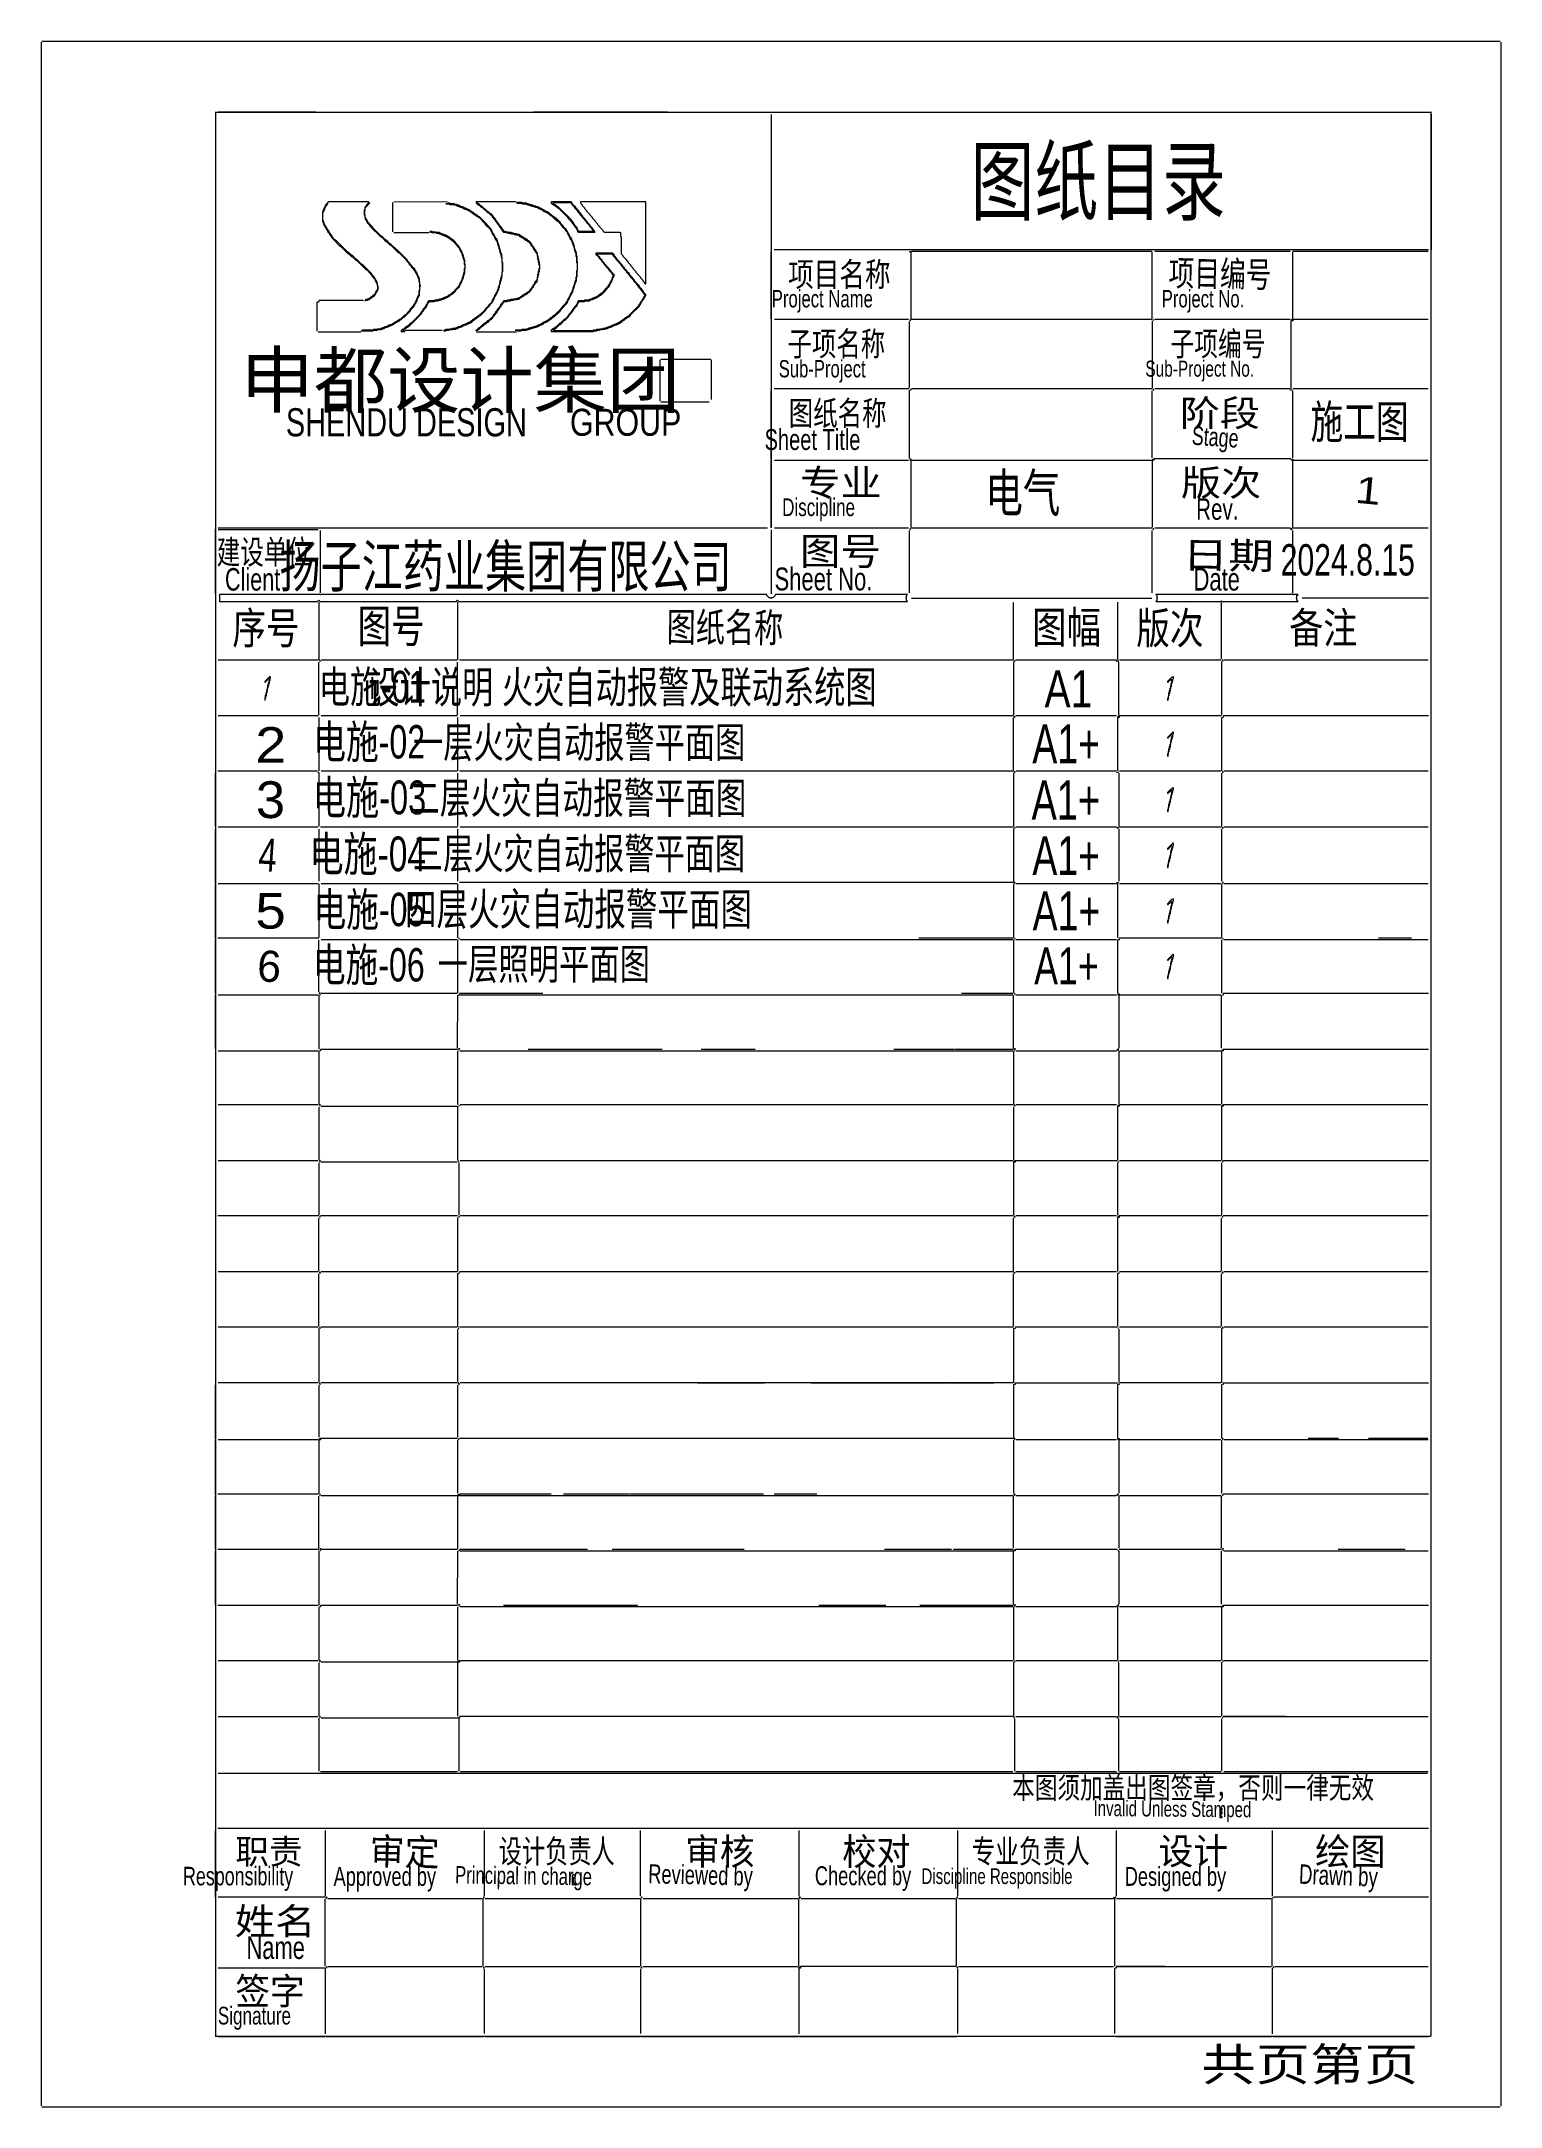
# Model space of a CAD drawing. Extents: x 116 to 2598, y 136 to 3647.
import ezdxf

# ---------------------------------------------------------------- set-up
doc = ezdxf.new("R2010")
doc.units = 0
for name, color, linetype, lineweight in [('OCR_TEXT', 6, 'Continuous', 0), ('TRACE_CURVE', 6, 'Continuous', 0), ('TRACE_STRAIGHT', 5, 'Continuous', 0), ('TRACE_TEXT_SYMBOL', 6, 'Continuous', 0)]:
    doc.layers.add(name, color=color, linetype=linetype, lineweight=lineweight)
doc.styles.add('wqy-unicode', font='wqy-unicode.lff')

msp = doc.modelspace()

# ---------------------------------------------------------------- texts
at = {"layer": 'OCR_TEXT', "color": 6, "style": 'wqy-unicode'}
for s, height, width, p in [('图纸目录', 110.41, 0.72, (1696.4, 3354.5)), ('项目名称', 41.12, 0.776635, (1386, 3230.4)), ('Project Name', 29.473, 0.72, (1358.2, 3194.9)), ('Project No.', 29.473, 0.72, (2021.3, 3194.9)), ('子项名称', 41.12, 0.74004, (1385, 3112.4)), ('子项编号', 41.12, 0.721068, (2036, 3112.4)), ('申都设计集团', 91.34, 0.999768, (455, 3025.5)), ('Sub-Project', 29.379, 0.72, (1370, 3075.9)), ('Sub-Project No.', 27.229, 0.72, (1993.4, 3077.1)), ('SHENDU DESIGN', 47.883, 0.767852, (532, 2975.6)), ('GROUP', 45.88, 0.841793, (1015, 2976.6)), ('图纸名称', 41.12, 0.741993, (1387, 2994.4)), ('阶段', 44.48, 1.121813, (2052, 2992.8)), ('施工图', 56.65, 0.72, (2274.2, 2972.1)), ('Sheet Title', 35.404, 0.72, (1346, 2952.5)), ('专业', 44.88, 1.133428, (1406, 2874.4)), ('电气', 64.85, 0.72, (1721.4, 2847.1)), ('版次', 44.29, 1.128968, (2054, 2874.6)), ('Discipline', 30.1, 0.72, (1375.8, 2840.1)), ('Rev.', 36.39, 0.72, (2079.8, 2833.8)), ('建设单位', 40.77, 0.72, (414.4, 2758.6)), ('扬子江药业集团有限公司', 71.178, 0.72, (521.1, 2719.3)), ('图号', 47.11, 1.072631, (1406, 2756.9)), ('2024.8.15', 53.28, 0.72, (2223.5, 2739.1)), ('Client', 38.2, 0.72, (428.4, 2713.5)), ('Sheet No.', 38.85, 0.72, (1362.9, 2713.8)), ('Date', 38.66, 0.72, (2075.5, 2713.5)), ('序号', 54.02, 0.773746, (441, 2622.8)), ('图号', 56.2, 0.742749, (654, 2625.1)), ('图幅', 54.26, 0.790243, (1801, 2623.8)), ('版次', 53.78, 0.779147, (1978, 2622.8)), ('备注', 52.76, 0.805336, (2238, 2623.9)), ('电施-01', 54.26, 0.72, (587.8, 2522.8)), ('设计说明 火灾自动报警及联动系统图', 54.094, 0.72, (672.2, 2522.4)), ('A1', 63, 0.788913, (1822, 2515)), ('电施-02', 56.65, 0.72, (578.6, 2428.1)), ('2', 60.4, 1.172938, (480, 2421)), ('一层火灾自动报警平面图', 52.298, 0.72, (748.2, 2429.4)), ('A1+', 66, 0.72, (1801.3, 2420)), ('3', 62.5, 1.067856, (481, 2326.8)), ('电施-03', 57.45, 0.72, (577.8, 2333.2)), ('二层火灾自动报警平面图', 53.079, 0.72, (741.6, 2334.5)), ('A1+', 67, 0.72, (1799.9, 2324)), ('电施-04', 59.04, 0.72, (572.1, 2236.4)), ('三层火灾自动报警平面图', 52.298, 0.72, (747.9, 2240.4)), ('A1+', 66, 0.72, (1801.3, 2230)), ('5', 60.5, 1.155601, (480, 2138.8)), ('电施-05', 56.65, 0.72, (579, 2143.1)), ('四层火灾自动报警平面图', 54.64, 0.72, (734.5, 2144.8)), ('A1+', 66, 0.72, (1801.8, 2136)), ('电施-06', 56.65, 0.72, (577.9, 2049.1)), ('一层照明平面图', 52.51, 0.72, (790.1, 2052.5)), ('A1+', 63, 0.72, (1804.4, 2044)), ('本图须加盖出图签章，否则一律无效', 36.703, 0.76805, (1767, 660.2)), ('职责', 42.15, 0.994081, (446, 549)), ('审核', 45.08, 0.957872, (1211, 547.7)), ('校对', 46.07, 0.923724, (1478, 547)), ('设计', 45.08, 0.958567, (2016, 548.2)), ('绘图', 46.07, 0.953677, (2282, 547)), ('设计负责人', 39.81, 0.726276, (894, 550.7)), ('专业负责人', 39.81, 0.739918, (1698, 550.7)), ('Responsibility', 31.529, 0.72, (357.1, 512.6)), ('Approved by', 32.245, 0.72, (613.1, 511.8)), ('Checked by', 32.25, 0.72, (1431.4, 512.8)), ('Discipline Responsible', 26.513, 0.72, (1612.8, 514.9)), ('Designed by', 32.245, 0.72, (1958.3, 511.8)), ('姓名', 45.28, 1.113187, (445, 428.9)), ('Name', 38.66, 0.72, (465, 387.5)), ('签字', 45.67, 0.947372, (446, 310)), ('Signature', 30.19, 0.72, (416.3, 276.1)), ('共页第页', 55.91, 1.208155, (2089, 180.3))]:
    msp.add_text(s, height=height, dxfattribs=dict(at, width=width)).set_placement(p)
for s, height, rotation, width, p in [('项目编号', 43.5, -0.947, 0.737405, (2032.6, 3231.7)), ('Stage', 31.66, -3.7314, 0.72, (2071.6, 2961.5)), ('1', 45.4, -5.4403, 1.279437, (2348.9, 2863)), ('日期', 45.28, -0.8185, 1.263124, (2056.2, 2751.9)), ('图纸名称', 49.04, -0.5405, 0.741122, (1179.3, 2627.4)), ('4', 56.1, -3.8141, 0.738929, (484.1, 2237)), ('6', 52.9, -3.3665, 1.026543, (482, 2049.7)), ('Invalid Unless Stamped', 26.518, -0.4887, 0.72, (1905.3, 630.5)), ('审定', 45.28, -1.4203, 0.96336, (673.9, 548.4)), ('Principal in charge', 29.383, -0.8283, 0.72, (819.6, 516)), ('Reviewed by', 32.253, -1.3426, 0.72, (1147.8, 516.2)), ('Drawn by', 32.99, -2.268, 0.72, (2254.1, 515.5))]:
    msp.add_text(s, height=height, rotation=rotation, dxfattribs=dict(at, width=width)).set_placement(p)

# ---------------------------------------------------------------- linework, layer by layer
at = {"layer": 'TRACE_CURVE', "color": 6}
for points in [[(674, 3373), (673, 3372), (672, 3372), (669, 3369), (669, 3368), (667, 3366), (667, 3365), (666, 3364), (666, 3361), (665, 3360), (665, 3352), (666, 3351), (666, 3347), (667, 3346), (667, 3345), (668, 3344), (668, 3343), (669, 3342), (669, 3341), (671, 3339), (671, 3338), (675, 3334), (675, 3333), (694, 3314), (695, 3314), (702, 3307), (703, 3307), (709, 3301), (710, 3301), (723, 3288), (724, 3288), (737, 3275), (737, 3274), (741, 3270), (741, 3269), (745, 3265), (745, 3264), (749, 3260), (749, 3259), (752, 3256), (752, 3255), (753, 3254), (753, 3253), (754, 3252), (754, 3251), (755, 3250), (755, 3249), (756, 3248), (756, 3247), (757, 3246), (757, 3244), (758, 3243), (758, 3239), (759, 3238), (759, 3224), (758, 3223), (758, 3216), (757, 3215), (757, 3214), (756, 3213), (756, 3212), (755, 3211), (755, 3210), (754, 3209)], [(754, 3255), (753, 3256), (753, 3257), (751, 3259), (751, 3260), (747, 3264), (747, 3265), (743, 3269), (743, 3270), (739, 3274), (739, 3275), (722, 3292), (721, 3292), (710, 3303), (709, 3303), (703, 3309), (702, 3309), (695, 3316), (694, 3316), (680, 3330), (680, 3331), (672, 3339), (672, 3340), (670, 3342), (670, 3343), (669, 3344), (669, 3345), (668, 3346), (668, 3347), (667, 3348), (667, 3351), (666, 3352), (666, 3359), (667, 3360), (667, 3364), (671, 3368), (671, 3369), (674, 3372), (674, 3373)], [(808, 3372), (807, 3371), (804, 3371), (810, 3371), (811, 3370), (817, 3370), (818, 3369), (821, 3369), (822, 3368), (823, 3368), (824, 3367), (826, 3367), (827, 3366), (828, 3366), (829, 3365), (831, 3365), (832, 3364), (833, 3364), (834, 3363), (835, 3363), (836, 3362), (838, 3362), (839, 3361), (840, 3361), (841, 3360), (842, 3360), (843, 3359), (844, 3359), (846, 3357), (847, 3357), (849, 3355), (850, 3355), (853, 3352), (854, 3352), (856, 3350), (857, 3350), (859, 3348), (860, 3348), (871, 3337), (871, 3336), (880, 3327), (880, 3326), (881, 3325), (881, 3324), (882, 3323), (882, 3322), (883, 3321), (883, 3320), (885, 3318), (885, 3317), (886, 3316), (886, 3315), (887, 3314), (887, 3313), (888, 3312), (888, 3311), (890, 3309), (890, 3308), (891, 3307), (891, 3305), (892, 3304), (892, 3302), (893, 3301), (893, 3299)], [(892, 3306), (892, 3308), (891, 3309), (891, 3310), (889, 3312), (889, 3313), (888, 3314), (888, 3315), (887, 3316), (887, 3317), (886, 3318), (886, 3319), (884, 3321), (884, 3322), (883, 3323), (883, 3324), (882, 3325), (882, 3326), (881, 3327), (881, 3328), (874, 3335), (874, 3336), (861, 3349), (860, 3349), (858, 3351), (857, 3351), (855, 3353), (854, 3353), (851, 3356), (850, 3356), (848, 3358), (847, 3358), (845, 3360), (844, 3360), (843, 3361), (842, 3361), (841, 3362), (840, 3362), (839, 3363), (837, 3363), (836, 3364), (835, 3364), (834, 3365), (833, 3365), (832, 3366), (830, 3366), (829, 3367), (828, 3367), (827, 3368), (825, 3368), (824, 3369), (823, 3369), (822, 3370), (819, 3370), (818, 3371), (812, 3371), (811, 3372), (808, 3372)], [(855, 3373), (858, 3370), (859, 3370), (864, 3365), (865, 3365), (869, 3361), (870, 3361), (875, 3356), (876, 3356), (880, 3352), (881, 3352), (883, 3350), (883, 3349), (885, 3347), (885, 3346), (888, 3343), (888, 3342), (890, 3340), (890, 3339), (893, 3336), (893, 3335), (895, 3333), (895, 3332), (898, 3329), (898, 3328), (900, 3326), (900, 3325), (902, 3323), (905, 3323), (906, 3322), (909, 3322), (910, 3321), (914, 3321), (915, 3320), (919, 3320), (920, 3319), (923, 3319), (924, 3318), (927, 3318), (929, 3316), (930, 3316), (932, 3314), (933, 3314), (934, 3313), (935, 3313), (937, 3311), (938, 3311), (940, 3309), (941, 3309), (943, 3307), (944, 3307), (948, 3303), (948, 3302), (950, 3300), (950, 3299), (952, 3297), (952, 3296), (953, 3295), (953, 3294), (955, 3292), (955, 3291), (957, 3289), (957, 3288), (959, 3286)], [(920, 3320), (919, 3321), (916, 3321), (915, 3322), (911, 3322), (910, 3323), (907, 3323), (906, 3324), (903, 3324), (902, 3325), (902, 3326), (899, 3329), (899, 3330), (897, 3332), (897, 3333), (894, 3336), (894, 3337), (892, 3339), (892, 3340), (889, 3343), (889, 3344), (887, 3346), (887, 3347), (884, 3350), (884, 3351), (881, 3354), (880, 3354), (876, 3358), (875, 3358), (871, 3362), (870, 3362), (865, 3367), (864, 3367), (860, 3371), (859, 3371), (858, 3372), (856, 3372), (855, 3373)], [(924, 3373), (925, 3372), (933, 3372), (934, 3371), (940, 3371), (941, 3370), (943, 3370), (944, 3369), (946, 3369), (947, 3368), (949, 3368), (950, 3367), (953, 3367), (954, 3366), (956, 3366), (957, 3365), (959, 3365), (960, 3364), (961, 3364), (962, 3363), (963, 3363), (964, 3362), (965, 3362), (966, 3361), (967, 3361), (969, 3359), (970, 3359), (971, 3358), (972, 3358), (973, 3357), (974, 3357), (975, 3356), (976, 3356), (977, 3355), (978, 3355), (982, 3351), (983, 3351), (988, 3346), (989, 3346), (993, 3342), (994, 3342), (997, 3339), (997, 3338), (1002, 3333), (1002, 3332), (1007, 3327), (1007, 3326), (1010, 3323), (1010, 3322), (1011, 3321), (1011, 3320), (1012, 3319), (1012, 3318), (1013, 3317), (1013, 3316), (1014, 3315), (1014, 3314), (1015, 3313), (1015, 3312), (1017, 3310), (1017, 3309), (1018, 3308), (1018, 3307), (1019, 3306)], [(934, 3372), (933, 3373), (924, 3373)], [(1021, 3302), (1021, 3304), (1020, 3305), (1020, 3307), (1019, 3308), (1019, 3309), (1018, 3310), (1018, 3311), (1017, 3312), (1017, 3313), (1015, 3315), (1015, 3316), (1014, 3317), (1014, 3318), (1013, 3319), (1013, 3320), (1012, 3321), (1012, 3322), (1011, 3323), (1011, 3324), (1009, 3326), (1009, 3327), (1004, 3332), (1004, 3333), (999, 3338), (999, 3339), (994, 3344), (993, 3344), (989, 3348), (988, 3348), (983, 3353), (982, 3353), (979, 3356), (978, 3356), (977, 3357), (976, 3357), (975, 3358), (974, 3358), (973, 3359), (972, 3359), (971, 3360), (970, 3360), (968, 3362), (967, 3362), (966, 3363), (965, 3363), (964, 3364), (963, 3364), (962, 3365), (961, 3365), (960, 3366), (958, 3366), (957, 3367), (954, 3367), (953, 3368), (951, 3368), (950, 3369), (948, 3369), (947, 3370), (945, 3370), (944, 3371), (942, 3371), (941, 3372), (934, 3372)], [(777, 3324), (778, 3323), (780, 3323), (781, 3322), (787, 3322), (788, 3321), (792, 3321), (793, 3320), (795, 3320), (796, 3319), (797, 3319), (798, 3318), (799, 3318), (800, 3317), (802, 3317), (803, 3316), (804, 3316), (805, 3315), (806, 3315), (808, 3313), (809, 3313), (812, 3310), (813, 3310), (815, 3308), (816, 3308), (818, 3306), (818, 3305), (825, 3298), (825, 3297), (827, 3295), (827, 3294), (828, 3293), (828, 3292), (829, 3291), (829, 3290), (830, 3289), (830, 3288), (831, 3287), (831, 3286), (832, 3285), (832, 3283), (833, 3282), (833, 3279), (834, 3278), (834, 3276), (835, 3275), (835, 3268), (836, 3267), (836, 3262), (835, 3261), (835, 3254), (834, 3253), (834, 3250), (833, 3249), (833, 3246), (832, 3245), (832, 3243), (831, 3242), (831, 3241), (830, 3240), (830, 3239), (829, 3238), (829, 3237), (828, 3236)], [(835, 3252), (836, 3253), (836, 3260), (837, 3261), (837, 3267), (836, 3268), (836, 3275), (835, 3276), (835, 3279), (834, 3280), (834, 3283), (833, 3284), (833, 3286), (832, 3287), (832, 3288), (831, 3289), (831, 3290), (830, 3291), (830, 3292), (829, 3293), (829, 3294), (828, 3295), (828, 3296), (826, 3298), (826, 3299), (821, 3304), (821, 3305), (816, 3310), (815, 3310), (813, 3312), (812, 3312), (810, 3314), (809, 3314), (807, 3316), (806, 3316), (805, 3317), (804, 3317), (803, 3318), (801, 3318), (800, 3319), (799, 3319), (798, 3320), (796, 3320), (795, 3321), (794, 3321), (793, 3322), (788, 3322), (787, 3323), (782, 3323), (781, 3324), (777, 3324)], [(856, 3176), (858, 3178), (859, 3178), (862, 3181), (863, 3181), (872, 3190), (872, 3191), (879, 3198), (879, 3199), (883, 3203), (883, 3204), (884, 3205), (884, 3206), (885, 3207), (885, 3208), (886, 3209), (886, 3210), (887, 3211), (887, 3212), (888, 3213), (888, 3214), (889, 3215), (889, 3216), (890, 3217), (890, 3218), (891, 3219), (891, 3220), (892, 3221), (892, 3222), (893, 3223), (893, 3224), (894, 3225), (894, 3228), (895, 3229), (895, 3232), (896, 3233), (896, 3235), (897, 3236), (897, 3239), (898, 3240), (898, 3243), (899, 3244), (899, 3247), (900, 3248), (900, 3255), (901, 3256), (901, 3271), (900, 3272), (900, 3279), (899, 3280), (899, 3285), (898, 3286), (898, 3288), (897, 3289), (897, 3292), (896, 3293), (896, 3295), (895, 3296), (895, 3298), (894, 3299), (894, 3302), (893, 3303), (893, 3305), (892, 3306)], [(938, 3216), (939, 3216), (941, 3218), (942, 3218), (944, 3220), (945, 3220), (949, 3224), (949, 3225), (951, 3227), (951, 3228), (953, 3230), (953, 3231), (955, 3233), (955, 3234), (957, 3236), (957, 3237), (959, 3239), (959, 3240), (960, 3241), (960, 3245), (961, 3246), (961, 3250), (962, 3251), (962, 3255), (963, 3256), (963, 3260), (964, 3261), (964, 3267), (963, 3268), (963, 3272), (962, 3273), (962, 3277), (961, 3278), (961, 3282), (960, 3283), (960, 3287), (958, 3289), (958, 3290), (957, 3291), (957, 3292), (955, 3294), (955, 3295), (953, 3297), (953, 3298), (951, 3300), (951, 3301), (949, 3303), (949, 3304), (945, 3308), (944, 3308), (942, 3310), (941, 3310), (939, 3312), (938, 3312), (936, 3314), (935, 3314), (933, 3316), (932, 3316), (930, 3318), (929, 3318), (928, 3319), (925, 3319), (924, 3320), (920, 3320)], [(975, 3170), (976, 3171), (977, 3171), (978, 3172), (979, 3172), (982, 3175), (983, 3175), (987, 3179), (988, 3179), (993, 3184), (994, 3184), (999, 3189), (999, 3190), (1004, 3195), (1004, 3196), (1010, 3202), (1010, 3203), (1011, 3204), (1011, 3205), (1012, 3206), (1012, 3207), (1013, 3208), (1013, 3209), (1014, 3210), (1014, 3211), (1015, 3212), (1015, 3213), (1016, 3214), (1016, 3215), (1017, 3216), (1017, 3217), (1018, 3218), (1018, 3219), (1020, 3221), (1020, 3224), (1021, 3225), (1021, 3227), (1022, 3228), (1022, 3230), (1023, 3231), (1023, 3233), (1024, 3234), (1024, 3236), (1025, 3237), (1025, 3239), (1026, 3240), (1026, 3246), (1027, 3247), (1027, 3257), (1028, 3258), (1028, 3271), (1027, 3272), (1027, 3282), (1026, 3283), (1026, 3288), (1025, 3289), (1025, 3291), (1024, 3292), (1024, 3294), (1023, 3295), (1023, 3298), (1022, 3299), (1022, 3301), (1021, 3302)], [(1019, 3306), (1019, 3304), (1020, 3303), (1020, 3301), (1021, 3300), (1021, 3298), (1022, 3297), (1022, 3295), (1023, 3294), (1023, 3291), (1024, 3290), (1024, 3288), (1025, 3287), (1025, 3282), (1026, 3281), (1026, 3271), (1027, 3270), (1027, 3258), (1026, 3257), (1026, 3247), (1025, 3246), (1025, 3241), (1024, 3240), (1024, 3238), (1023, 3237), (1023, 3235), (1022, 3234), (1022, 3232), (1021, 3231), (1021, 3229), (1020, 3228), (1020, 3225), (1019, 3224), (1019, 3222), (1017, 3220), (1017, 3219), (1016, 3218), (1016, 3217), (1015, 3216), (1015, 3215), (1014, 3214), (1014, 3213), (1013, 3212), (1013, 3211), (1012, 3210), (1012, 3209), (1011, 3208), (1011, 3207), (1010, 3206), (1010, 3205), (1008, 3203), (1008, 3202), (1002, 3196), (1002, 3195), (997, 3190), (997, 3189), (994, 3186), (993, 3186), (988, 3181), (987, 3181), (983, 3177), (982, 3177), (978, 3173), (977, 3173)], [(893, 3299), (894, 3298), (894, 3295), (895, 3294), (895, 3292), (896, 3291), (896, 3288), (897, 3287), (897, 3285), (898, 3284), (898, 3280), (899, 3279), (899, 3271), (900, 3270), (900, 3256), (899, 3255), (899, 3249), (898, 3248), (898, 3245), (897, 3244), (897, 3241), (896, 3240), (896, 3237), (895, 3236), (895, 3233), (894, 3232), (894, 3230), (893, 3229), (893, 3226), (892, 3225), (892, 3224), (891, 3223), (891, 3222), (890, 3221), (890, 3220), (889, 3219), (889, 3218), (888, 3217), (888, 3216), (887, 3215), (887, 3214), (886, 3213), (886, 3212), (885, 3211), (885, 3210), (884, 3209), (884, 3208), (883, 3207), (883, 3206), (882, 3205), (882, 3204), (877, 3199), (877, 3198), (870, 3191), (870, 3190), (862, 3182), (861, 3182), (859, 3180), (858, 3180), (855, 3177), (854, 3177), (851, 3174), (850, 3174), (848, 3172)], [(959, 3286), (959, 3282), (960, 3281), (960, 3277), (961, 3276), (961, 3272), (962, 3271), (962, 3267), (963, 3266), (963, 3262), (962, 3261), (962, 3257), (961, 3256), (961, 3252), (960, 3251), (960, 3247), (959, 3246), (959, 3242), (957, 3240), (957, 3239), (955, 3237), (955, 3236), (954, 3235), (954, 3234), (952, 3232), (952, 3231), (950, 3229), (950, 3228), (948, 3226), (948, 3225), (944, 3221), (943, 3221), (941, 3219), (940, 3219), (938, 3217), (937, 3217), (935, 3215), (934, 3215), (932, 3213), (931, 3213), (929, 3211), (928, 3211), (927, 3210), (924, 3210), (923, 3209), (919, 3209), (918, 3208), (914, 3208), (913, 3207), (909, 3207), (908, 3206), (902, 3206), (902, 3205), (899, 3202), (899, 3201), (897, 3199), (897, 3198), (895, 3196), (895, 3195), (892, 3192), (892, 3191), (890, 3189), (890, 3188), (888, 3186)], [(702, 3161), (704, 3161), (705, 3162), (706, 3162), (707, 3163), (709, 3163), (710, 3164), (711, 3164), (712, 3165), (713, 3165), (714, 3166), (715, 3166), (717, 3168), (718, 3168), (719, 3169), (720, 3169), (722, 3171), (723, 3171), (724, 3172), (725, 3172), (727, 3174), (728, 3174), (732, 3178), (733, 3178), (744, 3189), (744, 3190), (747, 3193), (747, 3194), (750, 3197), (750, 3198), (752, 3200), (752, 3201), (753, 3202), (753, 3203), (754, 3204), (754, 3205), (755, 3206), (755, 3208), (756, 3209), (756, 3210), (757, 3211), (757, 3212), (758, 3213), (758, 3214), (759, 3215), (759, 3222), (760, 3223), (760, 3230), (761, 3231), (761, 3232), (760, 3233), (760, 3238), (759, 3239), (759, 3244), (758, 3245), (758, 3247), (757, 3248), (757, 3249), (756, 3250), (756, 3251), (755, 3252), (755, 3253), (754, 3254), (754, 3255)], [(828, 3236), (828, 3235), (827, 3234), (827, 3233), (826, 3232), (826, 3231), (819, 3224), (819, 3223), (815, 3219), (814, 3219), (812, 3217), (811, 3217), (809, 3215), (808, 3215), (806, 3213), (805, 3213), (804, 3212), (802, 3212), (801, 3211), (800, 3211), (799, 3210), (797, 3210), (796, 3209), (795, 3209), (794, 3208), (791, 3208), (790, 3207), (785, 3207), (784, 3206), (775, 3206), (773, 3204), (773, 3203), (772, 3202), (772, 3201), (771, 3200), (771, 3199), (770, 3198), (770, 3197), (768, 3195), (768, 3194), (765, 3191), (765, 3190), (762, 3187), (762, 3186), (759, 3183), (759, 3182), (745, 3168), (744, 3168), (739, 3163), (738, 3163), (735, 3160), (734, 3160), (732, 3158), (731, 3158), (729, 3156), (728, 3156), (728, 3154), (734, 3154), (733, 3155), (732, 3155), (731, 3156), (732, 3157), (733, 3157), (735, 3159)], [(735, 3159), (736, 3159), (738, 3161), (739, 3161), (742, 3164), (743, 3164), (760, 3181), (760, 3182), (763, 3185), (763, 3186), (766, 3189), (766, 3190), (769, 3193), (769, 3194), (771, 3196), (771, 3197), (772, 3198), (772, 3199), (773, 3200), (773, 3201), (774, 3202), (774, 3203), (776, 3205), (784, 3205), (785, 3206), (791, 3206), (792, 3207), (795, 3207), (796, 3208), (797, 3208), (798, 3209), (800, 3209), (801, 3210), (802, 3210), (803, 3211), (805, 3211), (806, 3212), (807, 3212), (809, 3214), (810, 3214), (812, 3216), (813, 3216), (815, 3218), (816, 3218), (821, 3223), (821, 3224), (827, 3230), (827, 3231), (828, 3232), (828, 3233), (829, 3234), (829, 3235), (830, 3236), (830, 3237), (831, 3238), (831, 3239), (832, 3240), (832, 3241), (833, 3242), (833, 3244), (834, 3245), (834, 3248), (835, 3249), (835, 3252)], [(754, 3209), (754, 3207), (753, 3206), (753, 3205), (752, 3204), (752, 3203), (751, 3202), (751, 3201), (749, 3199), (749, 3198), (746, 3195), (746, 3194), (743, 3191), (743, 3190), (734, 3181), (733, 3181), (727, 3175), (726, 3175), (724, 3173), (723, 3173), (722, 3172), (721, 3172), (719, 3170), (718, 3170), (717, 3169), (716, 3169), (714, 3167), (713, 3167), (712, 3166), (711, 3166), (710, 3165), (709, 3165), (708, 3164), (706, 3164), (705, 3163), (704, 3163), (703, 3162), (701, 3162), (700, 3161), (699, 3161), (698, 3160), (696, 3160), (695, 3159), (693, 3159), (692, 3158), (687, 3158), (686, 3157), (681, 3157), (680, 3156), (662, 3156), (661, 3155), (660, 3155), (680, 3155), (681, 3156), (687, 3156), (688, 3157), (693, 3157), (694, 3158), (696, 3158), (697, 3159), (699, 3159), (700, 3160), (701, 3160), (702, 3161)], [(888, 3186), (888, 3185), (885, 3182), (885, 3181), (883, 3179), (883, 3178), (881, 3176), (880, 3176), (876, 3172), (875, 3172), (871, 3168), (870, 3168), (866, 3164), (865, 3164), (861, 3160), (860, 3160), (856, 3156), (855, 3156), (855, 3155), (856, 3156), (858, 3156), (861, 3159), (862, 3159), (866, 3163), (867, 3163), (871, 3167), (872, 3167), (875, 3170), (876, 3170), (880, 3174), (881, 3174), (884, 3177), (884, 3178), (887, 3181), (887, 3182), (889, 3184), (889, 3185), (891, 3187), (891, 3188), (894, 3191), (894, 3192), (896, 3194), (896, 3195), (898, 3197), (898, 3198), (901, 3201), (901, 3202), (904, 3205), (908, 3205), (909, 3206), (914, 3206), (915, 3207), (919, 3207), (920, 3208), (924, 3208), (925, 3209), (928, 3209), (929, 3210), (930, 3210), (932, 3212), (933, 3212), (935, 3214), (936, 3214), (938, 3216)], [(848, 3172), (847, 3172), (844, 3169), (842, 3169), (841, 3168), (840, 3168), (839, 3167), (838, 3167), (837, 3166), (835, 3166), (834, 3165), (833, 3165), (832, 3164), (831, 3164), (830, 3163), (829, 3163), (828, 3162), (826, 3162), (825, 3161), (824, 3161), (823, 3160), (821, 3160), (820, 3159), (815, 3159), (814, 3158), (810, 3158), (809, 3157), (804, 3157), (803, 3156), (801, 3156), (800, 3155), (804, 3155), (805, 3156), (809, 3156), (810, 3157), (815, 3157), (816, 3158), (821, 3158), (822, 3159), (824, 3159), (825, 3160), (826, 3160), (827, 3161), (829, 3161), (830, 3162), (831, 3162), (832, 3163), (833, 3163), (834, 3164), (835, 3164), (836, 3165), (838, 3165), (839, 3166), (840, 3166), (841, 3167), (842, 3167), (843, 3168), (845, 3168), (847, 3170), (848, 3170), (851, 3173), (852, 3173), (855, 3176), (856, 3176)], [(977, 3173), (976, 3172), (975, 3172), (974, 3171), (973, 3171), (972, 3170), (971, 3170), (970, 3169), (969, 3169), (967, 3167), (966, 3167), (965, 3166), (964, 3166), (963, 3165), (962, 3165), (961, 3164), (960, 3164), (959, 3163), (957, 3163), (956, 3162), (954, 3162), (953, 3161), (951, 3161), (950, 3160), (947, 3160), (946, 3159), (944, 3159), (943, 3158), (941, 3158), (940, 3157), (933, 3157), (932, 3156), (922, 3156), (924, 3156), (925, 3155), (932, 3155), (933, 3156), (941, 3156), (942, 3157), (944, 3157), (945, 3158), (947, 3158), (948, 3159), (950, 3159), (951, 3160), (954, 3160), (955, 3161), (957, 3161), (958, 3162), (960, 3162), (961, 3163), (962, 3163), (963, 3164), (964, 3164), (965, 3165), (966, 3165), (967, 3166), (968, 3166), (969, 3167), (970, 3167), (972, 3169), (973, 3169), (974, 3170), (975, 3170)]]:
    msp.add_lwpolyline(points, dxfattribs=at)
msp.add_lwpolyline([(589, 2708), (588, 2707), (419, 2707), (419, 2695), (586, 2695), (588, 2697), (590, 2695), (822, 2695), (824, 2697), (826, 2695), (1589, 2695), (1587, 2697), (1587, 2700), (1586, 2701), (1587, 2702), (1587, 2705), (1589, 2707), (1364, 2707), (1364, 2705), (1360, 2701), (1358, 2701), (1357, 2700), (1356, 2701), (1354, 2701), (1350, 2705), (1350, 2707), (592, 2707), (591, 2706)], close=True, dxfattribs=at)
at = {"layer": 'TRACE_STRAIGHT', "color": 5}
for p, q in [((116.1, 3645.6), (116.1, 138.1)), ((116.9, 3647.1), (2596.9, 3647.1)), ((2597.7, 3645.6), (2597.7, 138.1)), ((411.9, 3526.6), (2478.1, 3526.6)), ((412.3, 3526.9), (412.3, 256.9)), ((412.4, 3523.1), (412.4, 2820.6)), ((416.9, 3526.6), (1351.9, 3526.6)), ((417, 3527), (583, 3527)), ((953, 3527), (1181, 3527)), ((1357, 3523), (1357, 2820)), ((2479, 3527), (2479, 256)), ((2479.5, 3523.1), (2479.5, 3291.9)), ((603.1, 3374.9), (673.1, 3374.8)), ((714, 3323.1), (714.1, 3373.1)), ((715.6, 3375.1), (806.9, 3374.4)), ((855.6, 3374.9), (923.1, 3374.8)), ((715.6, 3322.4), (775.6, 3322.3)), ((1357.4, 3175.6), (1357.4, 3289.4)), ((1362, 3293), (2475, 3293)), ((1594.7, 3289.4), (1594.7, 3175.6)), ((1595.6, 3290.3), (2004.4, 3290.3)), ((2005.1, 3175.6), (2005.1, 3289.4)), ((2009.4, 3290.3), (2239.4, 3290.3)), ((2243.6, 3289.4), (2243.6, 3175.6)), ((2244.4, 3290.3), (2474.4, 3290.3)), ((2479, 3290), (2479, 3175)), ((585.1, 3154.4), (585.2, 3204.4)), ((588, 3207), (664, 3207)), ((1357.4, 3173.1), (1357.4, 3058.1)), ((1363.1, 3174.9), (1590.6, 3174.9)), ((1592, 3170.6), (1592, 3058.1)), ((1595, 3175), (2005, 3175)), ((2005, 3172), (2005, 3057)), ((2009.4, 3174.9), (2239.4, 3174.9)), ((2241, 3172), (2241, 3057)), ((2244.4, 3174.9), (2474.4, 3174.9)), ((2388, 3175), (2474, 3175)), ((586.9, 3153.3), (659.4, 3153.3)), ((735, 3156), (798, 3156)), ((855.6, 3153.2), (924.4, 3153.4)), ((1167.9, 3105.6), (1167.9, 3035.6)), ((1169.4, 3107.1), (1254.4, 3107.1)), ((1255.9, 3038.1), (1255.9, 3105.6)), ((1362, 3057), (1592, 3057)), ((1595.6, 3057.1), (2004.4, 3057.1)), ((2009.4, 3057.1), (2239.4, 3057.1)), ((2244.4, 3057.1), (2474.4, 3057.1)), ((1169.4, 3034.1), (1251.9, 3034.1)), ((1357.4, 2936.9), (1357.4, 3053.1)), ((1592, 3054), (1592, 2938)), ((2005.1, 2939.4), (2005.2, 3053.1)), ((2243.6, 3053.1), (2243.6, 2939.4)), ((2479.5, 2936.9), (2479.5, 3053.1)), ((1357.4, 2820.6), (1357.4, 2934.4)), ((1363.1, 2935.3), (1590.6, 2935.3)), ((1594.7, 2934.4), (1594.7, 2820.6)), ((1595.6, 2935.3), (2004.4, 2935.3)), ((2005, 2935), (2005, 2821)), ((2008, 2938), (2241, 2938)), ((2243.6, 2934.4), (2243.6, 2820.6)), ((2244.4, 2935.3), (2474.4, 2935.3)), ((2479.5, 2820.6), (2479.5, 2934.4)), ((412.4, 2708.1), (412.4, 2818.1)), ((416.9, 2819.9), (1350.6, 2819.9)), ((416.9, 2817.3), (586.9, 2817.3)), ((582, 2820), (707, 2820)), ((590.9, 2709.4), (590.9, 2815.6)), ((737, 2820), (787, 2820)), ((889, 2820), (1057, 2820)), ((1287, 2820), (1351, 2820)), ((1357.4, 2816.9), (1357.4, 2708.1)), ((1363.1, 2819.9), (1590.6, 2819.9)), ((1592, 2815.6), (1592, 2709.4)), ((1595, 2820), (2005, 2820)), ((2005.1, 2709.4), (2005.1, 2815.6)), ((2009.4, 2819.9), (2239.4, 2819.9)), ((2243.6, 2815.6), (2243.6, 2709.4)), ((2244.4, 2819.9), (2474.4, 2819.9)), ((412.4, 2693.1), (412.4, 2596.9)), ((588, 2694), (588, 2596)), ((824, 2694), (824, 2596)), ((1595.6, 2700.6), (2004.4, 2700.6)), ((1769, 2596.9), (1769, 2693.1)), ((1946, 2694), (1946, 2596)), ((2122.9, 2596.9), (2122.9, 2693.1)), ((2260, 2701), (2475, 2701)), ((2479.5, 2596.9), (2479.5, 2693.1)), ((412.4, 2594.4), (412.4, 2501.9)), ((416.9, 2596), (586.9, 2596)), ((587.9, 2501.9), (587.9, 2591.9)), ((591.9, 2596), (823.1, 2596)), ((824, 2501.9), (824, 2591.9)), ((827, 2596), (1769, 2596)), ((1769, 2593), (1769, 2502)), ((1773.1, 2596), (1944.4, 2596)), ((1948.6, 2501.9), (1948.6, 2591.9)), ((1949.4, 2596), (2121.9, 2596)), ((2123, 2593), (2123, 2502)), ((2126.9, 2596), (2474.4, 2596)), ((2479.5, 2501.9), (2479.5, 2594.4)), ((412.4, 2499.4), (412.4, 2408.1)), ((416.9, 2501), (586.9, 2501)), ((588, 2498), (588, 2407)), ((591.9, 2501), (823.1, 2501)), ((824, 2498), (824, 2407)), ((828.1, 2501), (1768.1, 2501)), ((1648, 2501), (1769, 2501)), ((1769, 2408.1), (1769, 2496.9)), ((1773.1, 2501), (1944.4, 2501)), ((1946, 2498), (1946, 2407)), ((1949, 2501), (2123, 2501)), ((2123, 2498), (2123, 2407)), ((2126, 2501), (2475, 2501)), ((2479.5, 2408.1), (2479.5, 2499.4)), ((412, 2403), (412, 2313)), ((416, 2407), (586, 2407)), ((587.9, 2403.1), (587.9, 2313.1)), ((591.9, 2407.1), (823.1, 2407.1)), ((824, 2403.1), (824, 2313.1)), ((827, 2407), (1769, 2407)), ((1769, 2403.1), (1769, 2313.1)), ((1773.1, 2407.1), (1944.4, 2407.1)), ((1948.6, 2403.1), (1948.6, 2313.1)), ((1949.4, 2407.1), (2121.9, 2407.1)), ((2122.9, 2403.1), (2122.9, 2313.1)), ((2126.9, 2407.1), (2474.4, 2407.1)), ((2479, 2404), (2479, 2312)), ((412.4, 2216.9), (412.4, 2308.1)), ((416.9, 2312.1), (586.9, 2312.1)), ((587.9, 2308.1), (587.9, 2219.4)), ((591, 2312), (824, 2312)), ((824, 2308.1), (824, 2219.4)), ((828.1, 2312.1), (1768.1, 2312.1)), ((1689, 2312), (1769, 2312)), ((1769, 2309), (1769, 2219)), ((1773.1, 2312.1), (1944.4, 2312.1)), ((1948.6, 2308.1), (1948.6, 2219.4)), ((1949, 2312), (2123, 2312)), ((2122.9, 2308.1), (2122.9, 2219.4)), ((2126.9, 2312.1), (2474.4, 2312.1)), ((2410, 2312), (2466, 2312)), ((2479.5, 2216.9), (2479.5, 2308.1)), ((412.4, 2121.9), (412.4, 2214.4)), ((416.9, 2215.3), (586.9, 2215.3)), ((588, 2215), (588, 2124)), ((591.9, 2215.3), (823.1, 2215.3)), ((824, 2215), (824, 2123)), ((827, 2218), (1769, 2218)), ((1769, 2214.4), (1769, 2124.4)), ((1773.1, 2215.3), (1944.4, 2215.3)), ((1946, 2215), (1946, 2123)), ((1949.4, 2215.3), (2121.9, 2215.3)), ((2123, 2215), (2123, 2124)), ((2126.9, 2215.3), (2474.4, 2215.3)), ((2479.5, 2121.9), (2479.5, 2214.4)), ((412.4, 2029.4), (412.4, 2119.4)), ((416, 2123), (588, 2123)), ((587.9, 2030.6), (587.9, 2119.4)), ((591.9, 2120.3), (823.1, 2120.3)), ((824, 2120), (824, 2029)), ((828.1, 2120.3), (1768.1, 2120.3)), ((1608, 2123), (1769, 2123)), ((1769, 2120), (1769, 2029)), ((1773.1, 2120.3), (1944.4, 2120.3)), ((1946, 2120), (1946, 2029)), ((1949, 2123), (2123, 2123)), ((2123, 2120), (2123, 2029)), ((2126.9, 2120.3), (2474.4, 2120.3)), ((2390, 2123), (2446, 2123)), ((2479.5, 2029.4), (2479.5, 2119.4)), ((412.4, 1934.4), (412.4, 2025.6)), ((416.9, 2026.4), (586.9, 2026.4)), ((588, 2026), (588, 1934)), ((591.9, 2028.9), (823.1, 2028.9)), ((824, 1935.6), (824.1, 2025.6)), ((827, 2029), (969, 2029)), ((828.1, 2026.4), (1768.1, 2026.4)), ((1681, 2029), (1768, 2029)), ((1769, 1935.6), (1769.1, 2025.6)), ((1773.1, 2026.4), (1944.4, 2026.4)), ((1948.6, 2025.6), (1948.6, 1935.6)), ((1949.4, 2026.4), (2121.9, 2026.4)), ((2122.9, 1935.6), (2122.9, 2025.6)), ((2126, 2029), (2475, 2029)), ((2479.5, 1934.4), (2479.5, 2025.6)), ((416.9, 1931.4), (586.9, 1931.4)), ((591, 1934), (824, 1934)), ((824, 1931), (824, 1840)), ((828.1, 1931.4), (1768.1, 1931.4)), ((944, 1934), (1172, 1934)), ((1238, 1934), (1330, 1934)), ((1566, 1934), (1669, 1934)), ((1670, 1934), (1769, 1934)), ((1769, 1931), (1769, 1840)), ((1773.1, 1931.4), (1944.4, 1931.4)), ((1949.4, 1931.4), (2121.9, 1931.4)), ((2126, 1934), (2475, 1934)), ((2479, 1931), (2479, 1840)), ((412.4, 1930.6), (412.4, 1840.6)), ((587.9, 1930.6), (587.9, 1840.6)), ((1948.6, 1930.6), (1948.6, 1840.6)), ((2122.9, 1930.6), (2122.9, 1840.6)), ((412.4, 1838.1), (412.4, 1745.6)), ((416.9, 1839.9), (586.9, 1839.9)), ((587.9, 1835.6), (587.9, 1745.6)), ((591.9, 1837.3), (823.1, 1837.3)), ((824, 1837), (824, 1745)), ((828.1, 1839.9), (1768.1, 1839.9)), ((927, 1840), (1155, 1840)), ((1199, 1840), (1287, 1840)), ((1318, 1840), (1454, 1840)), ((1684, 1840), (1768, 1840)), ((1769, 1835.6), (1769.1, 1745.6)), ((1773.1, 1839.9), (1944.4, 1839.9)), ((1946, 1837), (1946, 1746)), ((1949.4, 1839.9), (2121.9, 1839.9)), ((2123, 1837), (2123, 1745)), ((2126, 1840), (2474, 1840)), ((2479.5, 1745.6), (2479.5, 1838.1)), ((412.4, 1743.1), (412.4, 1651.9)), ((416.9, 1744.9), (586.9, 1744.9)), ((587.9, 1740.6), (587.9, 1651.9)), ((591.9, 1742.3), (823.1, 1742.3)), ((826.7, 1651.9), (826.7, 1740.6)), ((828.1, 1744.9), (1768.1, 1744.9)), ((863, 1745), (1091, 1745)), ((1097, 1745), (1208, 1745)), ((1218, 1745), (1309, 1745)), ((1560, 1745), (1674, 1745)), ((1675, 1745), (1748, 1745)), ((1769, 1742), (1769, 1651)), ((1772, 1745), (1946, 1745)), ((1946.1, 1740.6), (1946.1, 1651.9)), ((1949.4, 1744.9), (2121.9, 1744.9)), ((2122.9, 1740.6), (2122.9, 1651.9)), ((2126, 1745), (2475, 1745)), ((2479.5, 1651.9), (2479.5, 1743.1)), ((416, 1651), (588, 1651)), ((591, 1651), (824, 1651)), ((828.1, 1651), (1768.1, 1651)), ((840, 1651), (954, 1651)), ((1021, 1651), (1249, 1651)), ((1250, 1651), (1458, 1651)), ((1688, 1651), (1768, 1651)), ((1773.1, 1651), (1944.4, 1651)), ((1949, 1651), (2123, 1651)), ((2126, 1651), (2226, 1651)), ((2126.9, 1651), (2474.4, 1651)), ((412.4, 1649.4), (412.4, 1556.9)), ((587.9, 1556.9), (587.9, 1646.9)), ((824, 1648), (824, 1556)), ((1769, 1556.9), (1769, 1646.9)), ((1946, 1648), (1946, 1556)), ((2122.9, 1556.9), (2122.9, 1646.9)), ((2479.5, 1556.9), (2479.5, 1649.4)), ((412.4, 1554.4), (412.4, 1463.1)), ((416.9, 1556), (586.9, 1556)), ((587.9, 1463.1), (587.9, 1551.9)), ((591.9, 1556), (823.1, 1556)), ((824, 1553), (824, 1462)), ((827, 1556), (1769, 1556)), ((1769, 1463.1), (1769, 1551.9)), ((1773.1, 1556), (1944.4, 1556)), ((1876, 1556), (1936, 1556)), ((1946, 1553), (1946, 1463)), ((1949.4, 1556), (2121.9, 1556)), ((2122.9, 1463.1), (2122.9, 1551.9)), ((2126.9, 1556), (2474.4, 1556)), ((2142, 1556), (2256, 1556)), ((2479.5, 1463.1), (2479.5, 1554.4)), ((412.4, 1458.1), (412.4, 1368.1)), ((416.9, 1462.1), (586.9, 1462.1)), ((588, 1459), (588, 1368)), ((591.9, 1462.1), (823.1, 1462.1)), ((824, 1458.1), (824, 1368.1)), ((827, 1462), (1769, 1462)), ((1769, 1459), (1769, 1367)), ((1772, 1462), (1946, 1462)), ((1948.6, 1458.1), (1948.6, 1368.1)), ((1949.4, 1462.1), (2121.9, 1462.1)), ((2123, 1459), (2123, 1367)), ((2126.9, 1462.1), (2474.4, 1462.1)), ((2383, 1462), (2474, 1462)), ((2479, 1459), (2479, 1368)), ((412.4, 1271.9), (412.4, 1363.1)), ((416.9, 1367.1), (586.9, 1367.1)), ((587.9, 1363.1), (587.9, 1274.4)), ((591.9, 1367.1), (823.1, 1367.1)), ((824, 1363.1), (824, 1274.4)), ((828.1, 1367.1), (1768.1, 1367.1)), ((1232, 1367), (1346, 1367)), ((1425, 1367), (1653, 1367)), ((1654, 1367), (1736, 1367)), ((1769, 1364), (1769, 1274)), ((1772, 1367), (1946, 1367)), ((1946, 1364), (1946, 1273)), ((1949.4, 1367.1), (2121.9, 1367.1)), ((2123, 1364), (2123, 1273)), ((2126, 1367), (2475, 1367)), ((2479.5, 1271.9), (2479.5, 1363.1)), ((412.4, 1176.9), (412.4, 1269.4)), ((416.9, 1270.3), (586.9, 1270.3)), ((588, 1270), (588, 1178)), ((591, 1273), (824, 1273)), ((824, 1269.4), (824, 1179.4)), ((827, 1273), (1769, 1273)), ((1769, 1269.4), (1769, 1179.4)), ((1773.1, 1270.3), (1944.4, 1270.3)), ((1948.6, 1269.4), (1948.6, 1179.4)), ((1949.4, 1270.3), (2121.9, 1270.3)), ((2122.9, 1269.4), (2122.9, 1179.4)), ((2126.9, 1270.3), (2474.4, 1270.3)), ((2270, 1273), (2322, 1273)), ((2373, 1273), (2474, 1273)), ((2479.5, 1176.9), (2479.5, 1269.4)), ((412.4, 1084.4), (412.4, 1174.4)), ((416, 1178), (587, 1178)), ((587.9, 1085.6), (587.9, 1174.4)), ((591.9, 1175.3), (823.1, 1175.3)), ((824, 1175), (824, 1084)), ((827, 1178), (983, 1178)), ((828.1, 1175.3), (1768.1, 1175.3)), ((1004, 1178), (1115, 1178)), ((1116, 1178), (1344, 1178)), ((1362, 1178), (1435, 1178)), ((1769, 1085.6), (1769.1, 1174.4)), ((1773.1, 1175.3), (1944.4, 1175.3)), ((1948.6, 1174.4), (1948.6, 1085.6)), ((1949.4, 1175.3), (2121.9, 1175.3)), ((2122.9, 1085.6), (2122.9, 1174.4)), ((2126, 1178), (2475, 1178)), ((2479.5, 1084.4), (2479.5, 1174.4)), ((412.4, 989.4), (412.4, 1080.6)), ((416, 1084), (588, 1084)), ((588, 1081), (588, 989)), ((591.9, 1083.9), (823.1, 1083.9)), ((824, 990.6), (824.1, 1080.6)), ((827, 1084), (1045, 1084)), ((828.1, 1081.4), (1768.1, 1081.4)), ((1087, 1084), (1311, 1084)), ((1550, 1084), (1664, 1084)), ((1667, 1084), (1768, 1084)), ((1769, 990.6), (1769.1, 1080.6)), ((1772, 1084), (1946, 1084)), ((1948.6, 1080.6), (1948.6, 990.6)), ((1949, 1084), (2123, 1084)), ((2122.9, 990.6), (2122.9, 1080.6)), ((2126.9, 1081.4), (2474.4, 1081.4)), ((2321, 1084), (2435, 1084)), ((2479.5, 989.4), (2479.5, 1080.6)), ((412.4, 985.6), (412.4, 895.6)), ((416, 989), (587, 989)), ((587.9, 985.6), (587.9, 895.6)), ((591, 989), (824, 989)), ((824, 985.6), (824, 895.6)), ((828.1, 986.4), (1768.1, 986.4)), ((902, 989), (1130, 989)), ((1438, 989), (1552, 989)), ((1610, 989), (1769, 989)), ((1769, 986), (1769, 896)), ((1773.1, 986.4), (1944.4, 986.4)), ((1946, 986), (1946, 895)), ((1949.4, 986.4), (2121.9, 986.4)), ((2123, 986), (2123, 895)), ((2126, 989), (2475, 989)), ((2479, 986), (2479, 895)), ((412.4, 893.1), (412.4, 800.6)), ((416.9, 894.9), (586.9, 894.9)), ((587.9, 890.6), (587.9, 800.6)), ((591.9, 892.3), (823.1, 892.3)), ((824, 892), (824, 800)), ((827, 895), (1769, 895)), ((1769, 892), (1769, 801)), ((1773.1, 894.9), (1944.4, 894.9)), ((1867, 895), (1945, 895)), ((1948.6, 800.6), (1948.6, 890.6)), ((1949.4, 894.9), (2121.9, 894.9)), ((2123, 892), (2123, 800)), ((2126.9, 894.9), (2474.4, 894.9)), ((2479.5, 800.6), (2479.5, 893.1)), ((412.4, 798.1), (412.4, 706.9)), ((416.9, 799.9), (586.9, 799.9)), ((588, 797), (588, 707)), ((591.9, 797.3), (823.1, 797.3)), ((826.7, 706.9), (826.7, 795.6)), ((827, 800), (1769, 800)), ((1771.7, 706.9), (1771.7, 795.6)), ((1773.1, 799.9), (1944.4, 799.9)), ((1948.6, 706.9), (1948.6, 795.6)), ((1949.4, 799.9), (2121.9, 799.9)), ((2122.9, 795.6), (2122.9, 706.9)), ((2126, 800), (2232, 800)), ((2126.9, 799.9), (2474.4, 799.9)), ((2479.5, 706.9), (2479.5, 798.1)), ((416.9, 703.3), (2473.1, 703.3)), ((591, 706), (824, 706)), ((828.1, 706), (1768.1, 706)), ((889, 706), (945, 706)), ((1024, 706), (1080, 706)), ((1081, 706), (1141, 706)), ((1175, 706), (1251, 706)), ((1297, 706), (1519, 706)), ((1773.1, 706), (1944.4, 706)), ((1949.4, 706), (2121.9, 706)), ((2126.9, 706), (2474.4, 706)), ((2479.5, 614.4), (2479.5, 704.4)), ((412.4, 491.9), (412.4, 605.6)), ((416, 610), (2475, 610)), ((416.9, 609.7), (598.1, 609.7)), ((599, 605.6), (599, 494.4)), ((600.6, 609.7), (868.1, 609.7)), ((869.7, 494.4), (869.7, 605.6)), ((870.6, 609.7), (1134.4, 609.7)), ((1135.1, 494.4), (1135.2, 605.6)), ((1136.9, 609.7), (1403.1, 609.7)), ((1404, 605.6), (1404, 494.4)), ((1405.6, 609.7), (1673.1, 609.7)), ((1674.7, 494.4), (1674.7, 605.6)), ((1675.6, 609.7), (1940.6, 609.7)), ((1943.6, 605.6), (1943.6, 494.4)), ((2209, 605.6), (2209, 494.4)), ((2210.6, 609.7), (2474.4, 609.7)), ((2479.5, 491.9), (2479.5, 605.6)), ((416.9, 493), (598.1, 493)), ((2212, 493), (2475, 493)), ((412.4, 489.4), (412.4, 375.6)), ((599, 375.6), (599, 489.4)), ((603.1, 490.3), (865.6, 490.3)), ((867, 490), (867, 375)), ((870.6, 490.3), (1134.4, 490.3)), ((1135, 490), (1135, 375)), ((1139.4, 490.3), (1403.1, 490.3)), ((1404, 375.6), (1404, 489.4)), ((1408.1, 490.3), (1670.6, 490.3)), ((1672, 490), (1672, 376)), ((1675.6, 490.3), (1939.4, 490.3)), ((1941, 490), (1941, 375)), ((1944.4, 490.3), (2208.1, 490.3)), ((2209, 375.6), (2209, 489.4)), ((2479, 490), (2479, 375)), ((412.4, 373.1), (412.4, 260.6)), ((416.9, 372.3), (598.1, 372.3)), ((599, 372), (599, 260)), ((603.1, 374.9), (865.6, 374.9)), ((869.7, 260.6), (869.7, 370.6)), ((870.6, 374.9), (1134.4, 374.9)), ((1135.1, 370.6), (1135.2, 260.6)), ((1139.4, 374.9), (1403.1, 374.9)), ((1404, 372), (1404, 260)), ((1407, 375), (1672, 375)), ((1674.7, 260.6), (1674.7, 370.6)), ((1675.6, 374.9), (1939.4, 374.9)), ((1941, 372), (1941, 261)), ((1944, 375), (2027, 375)), ((1944.4, 374.9), (2208.1, 374.9)), ((2209, 372), (2209, 260)), ((2213.1, 374.9), (2474.4, 374.9)), ((2479.5, 260.6), (2479.5, 373.1)), ((412, 256), (2479, 256)), ((416.9, 255.5), (598.1, 255.5)), ((600.6, 255.5), (868.1, 255.5)), ((764, 256), (867, 256)), ((870.6, 255.5), (1134.4, 255.5)), ((1136.9, 255.5), (1403.1, 255.5)), ((1405.6, 255.5), (1673.1, 255.5)), ((1944.4, 255.5), (2208.1, 255.5)), ((2210.6, 255.5), (2474.4, 255.5)), ((116.9, 136.4), (2596.9, 136.4))]:
    msp.add_line(p, q, dxfattribs=at)
at = {"layer": 'TRACE_TEXT_SYMBOL', "color": 6}
for points in [[(602, 3372), (601, 3371), (601, 3370), (599, 3368), (599, 3367), (598, 3366), (598, 3365), (597, 3364), (597, 3363), (596, 3362), (596, 3360), (595, 3359), (595, 3358), (594, 3357), (594, 3342), (595, 3341), (595, 3339), (596, 3338), (596, 3336), (597, 3335), (597, 3334), (598, 3333), (598, 3332), (600, 3330), (600, 3329), (601, 3328), (601, 3327), (603, 3325), (603, 3324), (605, 3322), (605, 3321), (607, 3319), (607, 3318), (609, 3316), (609, 3315), (611, 3313), (611, 3312), (624, 3299), (625, 3299), (638, 3286), (639, 3286), (644, 3281), (645, 3281), (651, 3275), (652, 3275), (668, 3259), (669, 3259), (677, 3251), (677, 3250), (680, 3247), (680, 3246), (683, 3243), (683, 3242), (684, 3241), (684, 3240), (685, 3239), (685, 3238), (686, 3237), (686, 3236), (687, 3235), (687, 3232), (688, 3231), (688, 3226), (687, 3225)], [(612, 3314), (610, 3316), (610, 3317), (608, 3319), (608, 3320), (606, 3322), (606, 3323), (605, 3324), (605, 3325), (603, 3327), (603, 3328), (601, 3330), (601, 3331), (599, 3333), (599, 3334), (598, 3335), (598, 3336), (597, 3337), (597, 3339), (596, 3340), (596, 3342), (595, 3343), (595, 3356), (596, 3357), (596, 3358), (597, 3359), (597, 3361), (598, 3362), (598, 3363), (599, 3364), (599, 3365), (600, 3366), (600, 3367), (602, 3369), (602, 3370), (604, 3372), (602, 3372)], [(687, 3225), (687, 3224), (685, 3222), (685, 3221), (684, 3220), (684, 3219), (683, 3218), (683, 3217), (681, 3215), (680, 3215), (678, 3213), (677, 3213), (674, 3210), (673, 3210), (672, 3209), (671, 3209), (670, 3208), (668, 3208), (666, 3206), (667, 3206), (668, 3207), (671, 3207), (672, 3208), (674, 3208), (677, 3211), (678, 3211), (681, 3214), (682, 3214), (684, 3216), (684, 3217), (685, 3218), (685, 3219), (686, 3220), (686, 3221), (688, 3223), (688, 3224), (689, 3225), (689, 3231), (688, 3232), (688, 3235), (687, 3236), (687, 3238), (686, 3239), (686, 3240), (685, 3241), (685, 3242), (684, 3243), (684, 3244), (682, 3246), (682, 3247), (678, 3251), (678, 3252), (662, 3268), (661, 3268), (652, 3277), (651, 3277), (645, 3283), (644, 3283), (639, 3288), (638, 3288), (617, 3309), (616, 3309), (612, 3313), (612, 3314)], [(1059, 3287), (1059, 3285), (1064, 3280), (1064, 3279), (1069, 3274), (1069, 3273), (1073, 3269), (1073, 3268), (1077, 3264), (1077, 3263), (1081, 3259), (1081, 3258), (1086, 3253), (1086, 3252), (1089, 3249), (1088, 3248), (1088, 3247), (1087, 3246), (1087, 3244), (1086, 3243), (1086, 3242), (1085, 3241), (1085, 3240), (1084, 3239), (1084, 3238), (1083, 3237), (1083, 3236), (1082, 3235), (1082, 3234), (1080, 3232), (1080, 3231), (1075, 3226), (1075, 3225), (1069, 3219), (1068, 3219), (1065, 3216), (1064, 3216), (1061, 3213), (1060, 3213), (1059, 3212), (1058, 3212), (1057, 3211), (1055, 3211), (1054, 3210), (1053, 3210), (1052, 3209), (1050, 3209), (1049, 3208), (1048, 3208), (1047, 3207), (1040, 3207), (1039, 3206), (1029, 3206), (1029, 3205), (1028, 3204), (1028, 3203), (1027, 3202), (1027, 3201), (1026, 3200), (1026, 3199), (1023, 3196), (1023, 3195), (1020, 3192), (1020, 3191)], [(1135, 3201), (1136, 3202), (1136, 3203), (1138, 3205), (1138, 3206), (1140, 3208), (1140, 3209), (1141, 3210), (1141, 3211), (1143, 3213), (1143, 3214), (1144, 3215), (1144, 3217), (1140, 3221), (1140, 3222), (1137, 3225), (1137, 3226), (1133, 3230), (1133, 3231), (1129, 3235), (1129, 3236), (1125, 3240), (1125, 3241), (1120, 3246), (1120, 3247), (1116, 3251), (1116, 3252), (1112, 3256), (1112, 3257), (1108, 3261), (1108, 3262), (1104, 3266), (1104, 3267), (1100, 3271), (1100, 3272), (1095, 3277), (1095, 3278), (1090, 3283), (1090, 3284), (1087, 3287), (1059, 3287)], [(1061, 3285), (1062, 3286), (1086, 3286), (1088, 3284), (1088, 3283), (1093, 3278), (1093, 3277), (1098, 3272), (1098, 3271), (1102, 3267), (1102, 3266), (1106, 3262), (1106, 3261), (1111, 3256), (1111, 3255), (1115, 3251), (1115, 3250), (1118, 3247), (1118, 3246), (1123, 3241), (1123, 3240), (1128, 3235), (1128, 3234), (1131, 3231), (1131, 3230), (1135, 3226), (1135, 3225), (1139, 3221), (1139, 3220), (1142, 3217), (1142, 3214), (1140, 3212), (1140, 3211), (1139, 3210), (1139, 3209), (1137, 3207), (1137, 3206), (1135, 3204), (1135, 3203), (1134, 3202), (1134, 3201), (1132, 3199), (1132, 3198), (1113, 3179), (1112, 3179), (1110, 3177), (1109, 3177), (1106, 3174), (1105, 3174), (1103, 3172), (1102, 3172), (1100, 3170), (1099, 3170), (1097, 3168), (1096, 3168), (1095, 3167), (1093, 3167), (1092, 3166), (1091, 3166), (1090, 3165), (1089, 3165), (1088, 3164), (1086, 3164), (1085, 3163)], [(1072, 3220), (1073, 3220), (1073, 3221), (1077, 3225), (1077, 3226), (1082, 3231), (1082, 3232), (1083, 3233), (1083, 3234), (1084, 3235), (1084, 3236), (1085, 3237), (1085, 3238), (1086, 3239), (1086, 3240), (1087, 3241), (1087, 3242), (1088, 3243), (1088, 3245), (1089, 3246), (1089, 3247), (1090, 3248), (1090, 3250), (1088, 3252), (1088, 3253), (1082, 3259), (1082, 3260), (1078, 3264), (1078, 3265), (1074, 3269), (1074, 3270), (1070, 3274), (1070, 3275), (1066, 3279), (1066, 3280), (1061, 3285)], [(1020, 3191), (1017, 3188), (1017, 3187), (1013, 3183), (1013, 3182), (1010, 3179), (1010, 3178), (1007, 3175), (1006, 3175), (999, 3168), (998, 3168), (991, 3161), (990, 3161), (988, 3159), (987, 3159), (985, 3157), (984, 3157), (983, 3156), (983, 3154), (1055, 3154), (1056, 3155), (1060, 3155), (1061, 3156), (1065, 3156), (1066, 3157), (1070, 3157), (1071, 3158), (1075, 3158), (1076, 3159), (1079, 3159), (1080, 3160), (1081, 3160), (1082, 3161), (1084, 3161), (1085, 3162), (1086, 3162), (1087, 3163), (1088, 3163), (1089, 3164), (1091, 3164), (1092, 3165), (1093, 3165), (1094, 3166), (1096, 3166), (1097, 3167), (1098, 3167), (1099, 3168), (1100, 3168), (1103, 3171), (1104, 3171), (1106, 3173), (1107, 3173), (1110, 3176), (1111, 3176), (1113, 3178), (1114, 3178), (1116, 3180), (1117, 3180), (1118, 3181), (1118, 3182), (1133, 3197), (1133, 3198), (1135, 3200), (1135, 3201)], [(1085, 3163), (1084, 3163), (1083, 3162), (1081, 3162), (1080, 3161), (1079, 3161), (1078, 3160), (1076, 3160), (1075, 3159), (1071, 3159), (1070, 3158), (1066, 3158), (1065, 3157), (1060, 3157), (1059, 3156), (1055, 3156), (1054, 3155), (987, 3155), (986, 3156), (988, 3158), (989, 3158), (990, 3159), (991, 3159), (998, 3166), (999, 3166), (1006, 3173), (1007, 3173), (1012, 3178), (1012, 3179), (1015, 3182), (1015, 3183), (1018, 3186), (1018, 3187), (1021, 3190), (1021, 3191), (1024, 3194), (1024, 3195), (1027, 3198), (1027, 3199), (1028, 3200), (1028, 3201), (1029, 3202), (1029, 3203), (1031, 3205), (1040, 3205), (1041, 3206), (1048, 3206), (1049, 3207), (1050, 3207), (1051, 3208), (1053, 3208), (1054, 3209), (1055, 3209), (1056, 3210), (1058, 3210), (1059, 3211), (1060, 3211), (1061, 3212), (1062, 3212), (1065, 3215), (1066, 3215), (1068, 3217), (1069, 3217), (1072, 3220)]]:
    msp.add_lwpolyline(points, dxfattribs=at)
for points in [[(983, 3374), (983, 3372), (984, 3371), (985, 3371), (987, 3369), (988, 3369), (990, 3367), (991, 3367), (994, 3364), (995, 3364), (1012, 3347), (1012, 3346), (1019, 3339), (1019, 3338), (1021, 3336), (1021, 3335), (1024, 3332), (1024, 3331), (1026, 3329), (1026, 3328), (1027, 3327), (1027, 3326), (1028, 3325), (1028, 3324), (1029, 3323), (1058, 3323), (1057, 3324), (1057, 3325), (1054, 3328), (1054, 3329), (1049, 3334), (1049, 3335), (1045, 3339), (1045, 3340), (1041, 3344), (1041, 3345), (1037, 3349), (1037, 3350), (1034, 3353), (1034, 3354), (1030, 3358), (1030, 3359), (1025, 3364), (1025, 3365), (1019, 3371), (1019, 3372), (1017, 3374)], [(986, 3372), (987, 3373), (1016, 3373), (1018, 3371), (1018, 3370), (1023, 3365), (1023, 3364), (1028, 3359), (1028, 3358), (1032, 3354), (1032, 3353), (1036, 3349), (1036, 3348), (1039, 3345), (1039, 3344), (1043, 3340), (1043, 3339), (1048, 3334), (1048, 3333), (1052, 3329), (1052, 3328), (1055, 3325), (1054, 3324), (1030, 3324), (1029, 3325), (1029, 3326), (1028, 3327), (1028, 3328), (1027, 3329), (1027, 3330), (1025, 3332), (1025, 3333), (1023, 3335), (1023, 3336), (1021, 3338), (1021, 3339), (1018, 3342), (1018, 3343), (995, 3366), (994, 3366), (992, 3368), (991, 3368), (989, 3370), (988, 3370)], [(1033, 3374), (1033, 3372), (1036, 3369), (1036, 3368), (1040, 3364), (1040, 3363), (1044, 3359), (1044, 3358), (1049, 3353), (1049, 3352), (1053, 3348), (1053, 3347), (1058, 3342), (1058, 3341), (1062, 3337), (1062, 3336), (1066, 3332), (1066, 3331), (1071, 3326), (1071, 3325), (1073, 3323), (1100, 3323), (1101, 3322), (1101, 3316), (1102, 3315), (1102, 3286), (1105, 3283), (1105, 3282), (1110, 3277), (1110, 3276), (1114, 3272), (1114, 3271), (1118, 3267), (1118, 3266), (1122, 3262), (1122, 3261), (1127, 3256), (1127, 3255), (1131, 3251), (1131, 3250), (1135, 3246), (1135, 3245), (1139, 3241), (1139, 3240), (1142, 3237), (1142, 3236), (1143, 3235), (1144, 3235), (1144, 3374)], [(1593, 3290), (1594, 3290), (1594, 3289), (1593, 3289)], [(587, 3205), (588, 3205), (588, 3204), (587, 3204)], [(1593, 3174), (1593, 3173), (1594, 3172), (1594, 3173)], [(2007, 3174), (2007, 3173), (2008, 3173)], [(2242, 3174), (2244, 3174), (2244, 3172), (2242, 3172)], [(1594, 3056), (1594, 3055), (1595, 3055)], [(2007, 3056), (2006, 3055), (2007, 3054), (2008, 3055)], [(2240, 3055), (2241, 3055), (2241, 3054), (2240, 3054)], [(2242, 3055), (2242, 3054), (2243, 3055)], [(1594, 2937), (1593, 2936), (1594, 2936), (1595, 2937)], [(2006, 2937), (2008, 2937), (2008, 2935), (2006, 2935)], [(2242, 2937), (2244, 2937), (2244, 2935), (2242, 2935)], [(1593, 2819), (1593, 2818), (1594, 2817), (1594, 2818)], [(2007, 2819), (2006, 2818), (2007, 2817), (2008, 2818)], [(2241, 2819), (2240, 2818), (2241, 2818), (2242, 2817), (2243, 2818), (2242, 2819)], [(2242, 2708), (2241, 2707), (2011, 2707), (2013, 2705), (2013, 2702), (2014, 2701), (2013, 2700), (2013, 2697), (2011, 2695), (2122, 2695), (2123, 2696), (2125, 2694), (2126, 2695), (2253, 2695), (2251, 2697), (2251, 2700), (2250, 2701), (2251, 2702), (2251, 2705), (2253, 2707), (2245, 2707), (2244, 2706)], [(504, 2567), (496, 2559), (496, 2558), (497, 2558), (503, 2564), (504, 2563), (504, 2561), (503, 2560), (503, 2557), (502, 2556), (502, 2553), (501, 2552), (501, 2549), (500, 2548), (500, 2545), (499, 2544), (499, 2540), (498, 2539), (498, 2536), (497, 2535), (497, 2532), (496, 2531), (496, 2527), (497, 2527), (497, 2530), (498, 2531), (498, 2534), (499, 2535), (499, 2539), (500, 2540), (500, 2543), (501, 2544), (501, 2547), (502, 2548), (502, 2551), (503, 2552), (503, 2555), (504, 2556), (504, 2560), (505, 2561), (505, 2564), (506, 2565), (506, 2567)], [(590, 2595), (589, 2594), (590, 2593), (591, 2594)], [(1771, 2595), (1771, 2594), (1772, 2594)], [(1945, 2594), (1946, 2594), (1946, 2593), (1945, 2593)], [(1947, 2594), (1947, 2593), (1948, 2594)], [(2040, 2567), (2039, 2566), (2038, 2566), (2031, 2559), (2031, 2558), (2032, 2558), (2035, 2561), (2036, 2561), (2038, 2563), (2039, 2562), (2039, 2561), (2038, 2560), (2038, 2556), (2037, 2555), (2037, 2552), (2036, 2551), (2036, 2548), (2035, 2547), (2035, 2544), (2034, 2543), (2034, 2540), (2033, 2539), (2033, 2535), (2032, 2534), (2032, 2531), (2031, 2530), (2031, 2527), (2032, 2527), (2032, 2529), (2033, 2530), (2033, 2534), (2034, 2535), (2034, 2538), (2035, 2539), (2035, 2542), (2036, 2543), (2036, 2546), (2037, 2547), (2037, 2550), (2038, 2551), (2038, 2555), (2039, 2556), (2039, 2559), (2040, 2560), (2040, 2563), (2041, 2564), (2041, 2567)], [(2124, 2595), (2125, 2594), (2126, 2594), (2125, 2595)], [(1771, 2500), (1770, 2499), (1771, 2498), (1772, 2499)], [(1947, 2500), (1949, 2500), (1949, 2498), (1947, 2498)], [(2125, 2499), (2126, 2499), (2126, 2498), (2125, 2498)], [(2040, 2473), (2031, 2464), (2031, 2463), (2032, 2463), (2038, 2469), (2039, 2468), (2039, 2466), (2038, 2465), (2038, 2462), (2037, 2461), (2037, 2458), (2036, 2457), (2036, 2453), (2035, 2452), (2035, 2449), (2034, 2448), (2034, 2445), (2033, 2444), (2033, 2441), (2032, 2440), (2032, 2437), (2031, 2436), (2031, 2432), (2032, 2432), (2032, 2435), (2033, 2436), (2033, 2439), (2034, 2440), (2034, 2443), (2035, 2444), (2035, 2447), (2036, 2448), (2036, 2452), (2037, 2453), (2037, 2456), (2038, 2457), (2038, 2460), (2039, 2461), (2039, 2464), (2040, 2465), (2040, 2469), (2041, 2470), (2041, 2473)], [(587, 2405), (588, 2405), (588, 2404), (587, 2404)], [(1771, 2406), (1770, 2405), (1771, 2404), (1772, 2405)], [(1945, 2405), (1946, 2405), (1946, 2404), (1945, 2404)], [(1947, 2405), (1947, 2404), (1948, 2405)], [(2125, 2406), (2124, 2405), (2125, 2404), (2126, 2405)], [(2040, 2378), (2038, 2376), (2037, 2376), (2031, 2370), (2031, 2369), (2032, 2369), (2035, 2372), (2036, 2372), (2038, 2374), (2039, 2373), (2039, 2372), (2038, 2371), (2038, 2367), (2037, 2366), (2037, 2363), (2036, 2362), (2036, 2359), (2035, 2358), (2035, 2355), (2034, 2354), (2034, 2351), (2033, 2350), (2033, 2346), (2032, 2345), (2032, 2342), (2031, 2341), (2031, 2338), (2032, 2338), (2032, 2340), (2033, 2341), (2033, 2345), (2034, 2346), (2034, 2349), (2035, 2350), (2035, 2353), (2036, 2354), (2036, 2357), (2037, 2358), (2037, 2361), (2038, 2362), (2038, 2366), (2039, 2367), (2039, 2370), (2040, 2371), (2040, 2374), (2041, 2375), (2041, 2378)], [(1771, 2311), (1771, 2310), (1772, 2310)], [(1946, 2311), (1945, 2310), (1946, 2310), (1947, 2309), (1948, 2310), (1947, 2311)], [(2040, 2284), (2031, 2275), (2031, 2274), (2032, 2274), (2038, 2280), (2039, 2279), (2039, 2277), (2038, 2276), (2038, 2273), (2037, 2272), (2037, 2269), (2036, 2268), (2036, 2264), (2035, 2263), (2035, 2260), (2034, 2259), (2034, 2256), (2033, 2255), (2033, 2252), (2032, 2251), (2032, 2248), (2031, 2247), (2031, 2243), (2032, 2243), (2032, 2246), (2033, 2247), (2033, 2250), (2034, 2251), (2034, 2254), (2035, 2255), (2035, 2258), (2036, 2259), (2036, 2263), (2037, 2264), (2037, 2267), (2038, 2268), (2038, 2271), (2039, 2272), (2039, 2275), (2040, 2276), (2040, 2279), (2041, 2280), (2041, 2284)], [(2125, 2311), (2124, 2310), (2125, 2309), (2126, 2310)], [(1771, 2217), (1770, 2216), (1771, 2216), (1772, 2217)], [(1945, 2217), (1946, 2217), (1946, 2216), (1945, 2216)], [(1947, 2218), (1947, 2217), (1948, 2217)], [(2125, 2218), (2124, 2217), (2125, 2216), (2126, 2217)], [(2040, 2189), (2038, 2187), (2037, 2187), (2031, 2181), (2031, 2180), (2032, 2180), (2034, 2182), (2035, 2182), (2038, 2185), (2039, 2184), (2039, 2183), (2038, 2182), (2038, 2178), (2037, 2177), (2037, 2174), (2036, 2173), (2036, 2170), (2035, 2169), (2035, 2166), (2034, 2165), (2034, 2161), (2033, 2160), (2033, 2157), (2032, 2156), (2032, 2153), (2031, 2152), (2031, 2149), (2032, 2149), (2032, 2151), (2033, 2152), (2033, 2155), (2034, 2156), (2034, 2160), (2035, 2161), (2035, 2164), (2036, 2165), (2036, 2168), (2037, 2169), (2037, 2172), (2038, 2173), (2038, 2177), (2039, 2178), (2039, 2181), (2040, 2182), (2040, 2185), (2041, 2186), (2041, 2189)], [(826, 2122), (826, 2121), (827, 2122)], [(1771, 2122), (1771, 2121), (1772, 2122)], [(1948, 2121), (1949, 2121), (1949, 2120), (1948, 2120)], [(2125, 2122), (2125, 2121), (2126, 2122)], [(2040, 2095), (2031, 2086), (2031, 2085), (2032, 2085), (2038, 2091), (2039, 2090), (2039, 2088), (2038, 2087), (2038, 2084), (2037, 2083), (2037, 2080), (2036, 2079), (2036, 2075), (2035, 2074), (2035, 2071), (2034, 2070), (2034, 2067), (2033, 2066), (2033, 2063), (2032, 2062), (2032, 2059), (2031, 2058), (2031, 2054), (2032, 2054), (2032, 2057), (2033, 2058), (2033, 2061), (2034, 2062), (2034, 2065), (2035, 2066), (2035, 2069), (2036, 2070), (2036, 2074), (2037, 2075), (2037, 2078), (2038, 2079), (2038, 2082), (2039, 2083), (2039, 2086), (2040, 2087), (2040, 2090), (2041, 2091), (2041, 2095)], [(590, 2030), (589, 2029), (589, 2028), (590, 2027), (591, 2027), (589, 2029)], [(826, 2027), (827, 2027), (827, 2026), (826, 2026)], [(1771, 2028), (1771, 2027), (1772, 2028)], [(1947, 2028), (1949, 2028), (1949, 2026), (1947, 2026)], [(2125, 2027), (2126, 2027), (2126, 2026), (2125, 2026)], [(590, 1932), (591, 1932), (591, 1931), (590, 1931)], [(826, 1935), (827, 1935), (827, 1934), (826, 1934)], [(826, 1933), (826, 1932), (827, 1933)], [(1771, 1935), (1772, 1935), (1772, 1934), (1771, 1934)], [(1771, 1933), (1771, 1932), (1772, 1933)], [(1947, 1935), (1947, 1934), (1946, 1933), (1945, 1933), (1946, 1932), (1947, 1932), (1948, 1933), (1948, 1934)], [(2124, 1933), (2126, 1933), (2126, 1931), (2124, 1931)], [(590, 1840), (589, 1839), (589, 1838), (590, 1838), (591, 1839)], [(826, 1839), (826, 1838), (827, 1838)], [(1771, 1839), (1770, 1838), (1771, 1837), (1772, 1838)], [(1947, 1839), (1949, 1839), (1949, 1837), (1947, 1837)], [(2124, 1839), (2126, 1839), (2126, 1837), (2124, 1837)], [(590, 1745), (589, 1744), (589, 1743), (590, 1743), (591, 1744)], [(826, 1744), (825, 1743), (826, 1743)], [(1770, 1744), (1772, 1744), (1772, 1742), (1770, 1742)], [(1947, 1743), (1948, 1742), (1948, 1743)], [(2124, 1743), (2125, 1742), (2125, 1743)], [(589, 1649), (590, 1648), (590, 1649)], [(826, 1650), (826, 1649), (827, 1649)], [(1771, 1650), (1770, 1649), (1771, 1648), (1772, 1649)], [(1947, 1650), (1949, 1650), (1949, 1648), (1947, 1648)], [(2124, 1649), (2125, 1648), (2125, 1649)], [(589, 1555), (589, 1554), (590, 1553), (591, 1554), (590, 1555)], [(826, 1554), (827, 1554), (827, 1553), (826, 1553)], [(1771, 1555), (1770, 1554), (1771, 1553), (1772, 1554)], [(1948, 1554), (1949, 1554), (1949, 1553), (1948, 1553)], [(2124, 1555), (2124, 1554), (2125, 1553), (2126, 1554), (2125, 1555)], [(589, 1461), (590, 1460), (591, 1460), (590, 1461)], [(825, 1460), (826, 1459), (826, 1460)], [(1771, 1460), (1772, 1460), (1772, 1459), (1771, 1459)], [(1947, 1460), (1947, 1459), (1948, 1460)], [(2124, 1461), (2125, 1460), (2126, 1460), (2125, 1461)], [(589, 1366), (589, 1365), (590, 1364), (591, 1365), (590, 1366)], [(825, 1366), (825, 1365), (826, 1364), (827, 1365), (826, 1366)], [(1771, 1365), (1772, 1365), (1772, 1364), (1771, 1364)], [(1948, 1365), (1949, 1365), (1949, 1364), (1948, 1364)], [(2125, 1365), (2126, 1365), (2126, 1364), (2125, 1364)], [(589, 1272), (591, 1272), (591, 1270), (589, 1270)], [(825, 1271), (826, 1270), (826, 1271)], [(1771, 1272), (1770, 1271), (1771, 1271), (1772, 1272)], [(1947, 1272), (1949, 1272), (1949, 1270), (1947, 1270)], [(2125, 1272), (2124, 1271), (2125, 1271), (2126, 1272)], [(590, 1177), (589, 1176), (590, 1176), (591, 1177)], [(825, 1177), (827, 1177), (827, 1175), (825, 1175)], [(1771, 1178), (1770, 1177), (1770, 1176), (1771, 1176), (1772, 1177)], [(1947, 1178), (1946, 1177), (1945, 1177), (1946, 1176), (1947, 1176), (1948, 1177)], [(2124, 1177), (2124, 1176), (2125, 1175), (2125, 1176)], [(590, 1085), (591, 1085), (591, 1084), (590, 1084)], [(590, 1083), (590, 1082), (591, 1082)], [(826, 1082), (827, 1082), (827, 1081), (826, 1081)], [(1770, 1083), (1772, 1083), (1772, 1081), (1770, 1081)], [(1947, 1082), (1948, 1082), (1948, 1081), (1947, 1081)], [(2125, 1085), (2126, 1085), (2126, 1084), (2125, 1084)], [(2125, 1083), (2125, 1082), (2126, 1083)], [(590, 987), (591, 987), (591, 986), (590, 986)], [(826, 990), (827, 990), (827, 989), (826, 989)], [(826, 988), (826, 987), (827, 988)], [(1771, 990), (1772, 990), (1772, 989), (1771, 989)], [(1771, 988), (1771, 987), (1772, 988)], [(1945, 988), (1946, 988), (1946, 987), (1945, 987)], [(1947, 990), (1947, 988), (1948, 988), (1948, 989)], [(2124, 988), (2126, 988), (2126, 986), (2124, 986)], [(590, 895), (589, 894), (589, 893), (590, 893), (591, 894)], [(825, 894), (827, 894), (827, 892), (825, 892)], [(1771, 894), (1771, 893), (1772, 893)], [(1947, 893), (1947, 892), (1948, 893)], [(2125, 894), (2125, 893), (2126, 893)], [(590, 800), (589, 799), (590, 798), (591, 799)], [(825, 798), (827, 798), (827, 797), (825, 797)], [(1771, 799), (1770, 798), (1770, 797), (1771, 798)], [(1946, 799), (1945, 798), (1946, 798), (1947, 797), (1948, 798), (1947, 799)], [(2124, 798), (2125, 797), (2125, 798)], [(2123, 644), (2122, 643), (2121, 643), (2121, 642), (2120, 641), (2120, 638), (2121, 637), (2121, 636), (2122, 635), (2120, 633), (2120, 628), (2124, 628), (2124, 629), (2122, 631), (2122, 633), (2121, 634), (2122, 635), (2123, 635), (2124, 634), (2124, 638), (2122, 640), (2124, 642), (2124, 644)], [(1021, 531), (1020, 530), (1019, 530), (1019, 514), (1022, 514), (1022, 516), (1021, 517), (1021, 525), (1023, 527), (1024, 527), (1024, 530), (1022, 530)], [(601, 493), (600, 492), (600, 491), (601, 491), (602, 492)], [(868, 493), (868, 492), (869, 491), (869, 492)], [(1024, 516), (1025, 516), (1025, 513), (1024, 513)], [(1137, 493), (1136, 492), (1137, 491), (1138, 492)], [(1406, 493), (1405, 492), (1405, 491), (1406, 491), (1407, 492)], [(1673, 493), (1673, 492), (1674, 491), (1674, 492)], [(1940, 492), (1941, 492), (1941, 491), (1940, 491)], [(1942, 493), (1942, 492), (1943, 492)], [(2210, 492), (2210, 491), (2211, 490), (2211, 491)], [(600, 374), (601, 373), (602, 373), (601, 374)], [(869, 374), (868, 373), (868, 372), (869, 373)], [(1137, 374), (1136, 373), (1137, 372), (1138, 373)], [(1405, 374), (1407, 374), (1407, 372), (1405, 372)], [(1674, 374), (1673, 373), (1673, 372), (1674, 373)], [(1943, 373), (1944, 373), (1944, 372), (1943, 372)], [(2210, 374), (2211, 373), (2212, 373), (2211, 374)]]:
    msp.add_lwpolyline(points, close=True, dxfattribs=at)

msp.set_redraw_order([(e.dxf.handle, doc.entitydb.next_handle()) for e in msp.query("TEXT MTEXT ATTDEF DIMENSION ARC_DIMENSION")])  # texts and dimensions are drawn at this point

doc.saveas('drawing.dxf')
